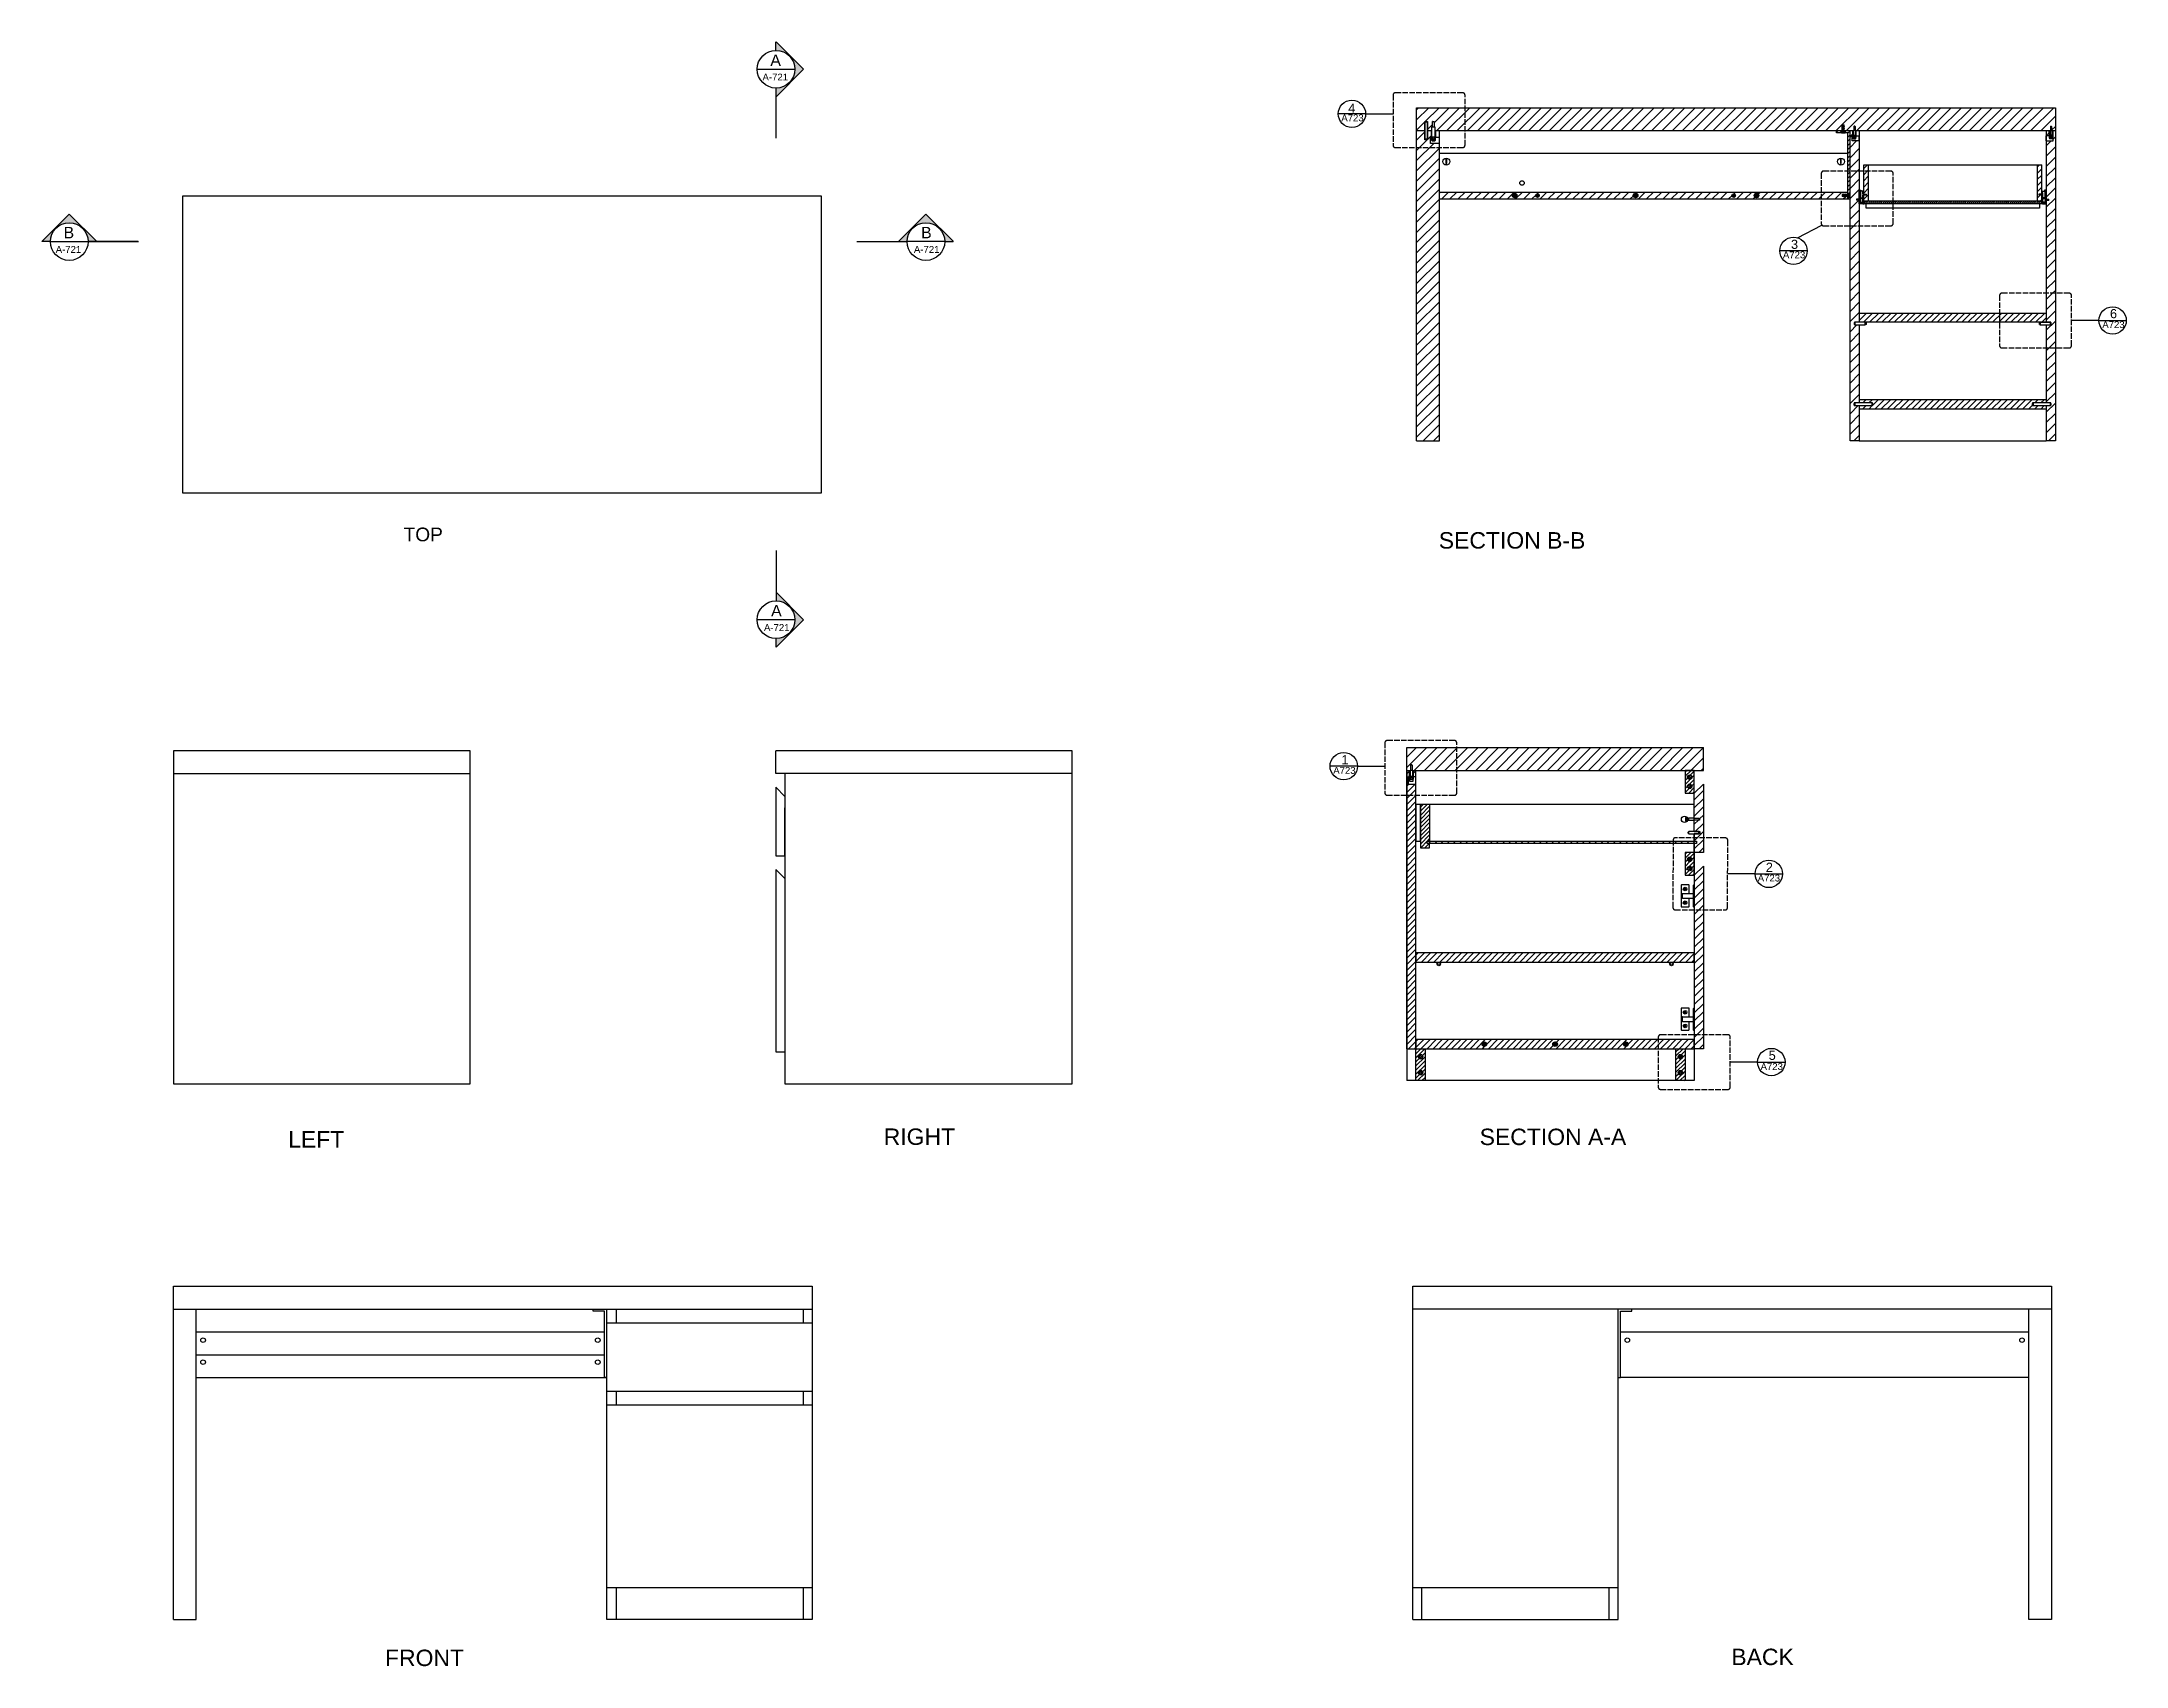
# Model space of a CAD drawing. Header units: millimetres. Extents: x 125 to 1869, y -776 to 1029.
# Drawn here: x 196.5 to 653.4, y 673.1 to 1029.1 of the extents above; entities that cross this region are included whole.
import ezdxf

# ---------------------------------------------------------------- set-up
doc = ezdxf.new("R2010")
doc.units = ezdxf.units.MM
doc.linetypes.add('ACAD_ISO02W100', pattern=[15, 12, -3])
for name, color, linetype in [('A-LINE', 200, 'Continuous'), ('A-SECT-LINE', 5, 'Continuous'), ('A-SECTION-2', 252, 'Continuous'), ('DETAILS', 2, 'Continuous'), ('G-ANNO-LOGO', 3, 'Continuous'), ('G-ANNO-SIMBOLS', 4, 'Continuous'), ('G-ANNO-TEXT', 3, 'Continuous'), ('LINE', 4, 'ACAD_ISO02W100')]:
    doc.layers.add(name, color=color, linetype=linetype)
doc.styles.add('ARIAL', font='arial.ttf')
pattern_1 = [(45, (-905.13434, 778.72348), (-0.112253202, 0.112253202), [])]
pattern_2 = [(45, (-905.13434, 778.7235), (-0.4490128, 0.4490128), [])]
pattern_3 = [(45, (-841.4725, 823.2901), (-0.6735192, 0.6735192), [])]
pattern_4 = [(45, (-736.4469, 823.2901), (-0.8980256, 0.8980256), [])]
pattern_5 = [(45, (-841.47247, 823.29015), (-0.4490128, 0.4490128), [])]

msp = doc.modelspace()

# ---------------------------------------------------------------- texts
at = {"layer": 'G-ANNO-LOGO', "style": 'ARIAL'}
for s, width, insert, char_height, attachment_point, rotation in [('A', 187.4593, (358.55, 1026.32), 2.5, 3, 360), ('A-721', 295.553, (360.1, 1022.13), 1.5, 3, 360), ('B', 187.4593, (203.64, 988.55), 2.5, 3, 360), ('B', 187.4593, (389.26, 988.55), 2.5, 1, 0), ('A-721', 295.553, (205.19, 984.36), 1.5, 3, 360), ('A-721', 295.553, (387.7, 984.36), 1.5, 1, 0), ('A', 187.4593, (356.39, 905.68), 2.5, 1, 0), ('A-721', 295.553, (354.84, 901.5), 1.5, 1, 0)]:
    msp.add_mtext_dynamic_manual_height_columns(s, width=width, gutter_width=12.5, heights=[0], dxfattribs=dict(at, insert=insert, char_height=char_height, attachment_point=attachment_point, rotation=rotation))
at = {"layer": 'G-ANNO-SIMBOLS', "char_height": 2, "attachment_point": 1, "style": 'ARIAL'}
for s, width, insert in [('4', 2.2213, (482.88, 1015.55)), ('3', 2.5846, (579.93, 985.73)), ('6', 6.5693, (649.84, 970.54)), ('2', 2.7408, (574.41, 849.21)), ('5', 2.2296, (575.04, 808))]:
    msp.add_mtext_dynamic_manual_height_columns(s, width=width, gutter_width=2.5, heights=[0], dxfattribs=dict(at, insert=insert))
at = {"layer": 'G-ANNO-SIMBOLS', "attachment_point": 1}
for s, width, insert, char_height in [('{\\fArial|b0|i0|c0|p34;A723}', 1.7051, (481.37, 1013.19), 1.5), ('{\\fArial|b0|i0|c0|p34;A723}', 1.7051, (578.16, 983.17), 1.5), ('{\\fArial|b0|i0|c0|p34;A723}', 1.7051, (648.16, 967.88), 1.5), ('{\\fArial|b0|i0|c0|p34;1}', 2.974, (481.39, 872.78), 2), ('{\\fArial|b0|i0|c0|p34;A723}', 1.7051, (479.61, 870.19), 1.5), ('{\\fArial|b0|i0|c0|p34;A723}', 1.7051, (572.64, 846.6), 1.5), ('{\\fArial|b0|i0|c0|p34;A723}', 1.7051, (573.26, 805.3), 1.5)]:
    msp.add_mtext_dynamic_manual_height_columns(s, width=width, gutter_width=12.5, heights=[0], dxfattribs=dict(at, insert=insert, char_height=char_height))
at = {"layer": 'G-ANNO-TEXT', "attachment_point": 1}
for s, width, heights, insert, char_height in [('{\\fArial|b0|i0|c0|p34;TOP}', 116.3347, [0], (275.84, 922.65), 3), ('{\\fArial|b0|i0|c0|p34;SECTION B-B}', 104.6185, [0], (502.73, 921.65), 3.6), ('{\\fArial|b0|i0|c0|p34;RIGHT}', 63.9729, [14.26], (381.07, 790.97), 3.6), ('{\\fArial|b0|i0|c0|p34;SECTION A-A}', 104.6185, [0], (511.69, 790.93), 3.6), ('{\\fArial|b0|i0|c0|p34;LEFT}', 105.2343, [0], (250.55, 790.4), 3.6), ('{\\fArial|b0|i0|c0|p34;FRONT}', 100.9566, [0], (271.77, 676.76), 3.6), ('{\\fArial|b0|i0|c0|p34;BACK}', 128.0334, [0], (566.85, 676.97), 3.6)]:
    msp.add_mtext_dynamic_manual_height_columns(s, width=width, gutter_width=12.5, heights=heights, dxfattribs=dict(at, insert=insert, char_height=char_height))

# ---------------------------------------------------------------- blocks, each defined once
blk = doc.blocks.new('SIMBOL')
at = {"layer": 'G-ANNO-SIMBOLS'}
blk.add_line((500.64, 236.19), (494.64, 236.19), dxfattribs=at)
blk.add_circle((497.64, 236.19), 3, dxfattribs=at)
blk = doc.blocks.new('vite')
at = {"layer": 'DETAILS'}
for p, q in [((1492.6, 55.1), (1492.6, 59.3)), ((1502.4, 59.3), (1492.6, 59.3)), ((1495, 55.1), (1495, 59.3)), ((1500, 55.1), (1500, 59.3)), ((1502.4, 55.1), (1502.4, 59.3)), ((1492.6, 55.1), (1495, 55.1)), ((1494.2, 35.4), (1494.2, 51.1)), ((1500.8, 51.1), (1494.2, 51.1)), ((1494.2, 35.4), (1500.8, 35.4)), ((1495, 55.1), (1500, 55.1)), ((1495.3, 51.1), (1495.3, 55.1)), ((1495.3, 21.6), (1495.3, 35.4)), ((1496.4, 20.5), (1495.3, 21.6)), ((1495.3, 21.6), (1499.7, 21.6)), ((1496.4, 20.5), (1498.6, 20.5)), ((1498.6, 20.5), (1499.7, 21.6)), ((1499.7, 51.1), (1499.7, 55.1)), ((1499.7, 21.6), (1499.7, 35.4)), ((1500, 55.1), (1502.4, 55.1)), ((1500.8, 35.4), (1500.8, 51.1))]:
    blk.add_line(p, q, dxfattribs=at)
blk.add_arc((1497.5, 51.1), 8.52, 73, 73.2204, dxfattribs=at)
blk = doc.blocks.new('Phillips Flathead Screw ½ in. -top')
for p, q in [((-0.0345, 0.03448), (-0.21201, 0.03448)), ((-0.21201, 0.03448), (-0.21201, -0.03449)), ((-0.0345, 0.212), (-0.0345, 0.03448)), ((0.0345, 0.212), (-0.0345, 0.212)), ((0.0345, 0.03448), (0.0345, 0.212)), ((0.212, 0.03448), (0.0345, 0.03448)), ((0.212, -0.03449), (0.212, 0.03448)), ((-0.21201, -0.03449), (-0.0345, -0.03449)), ((-0.0345, -0.03449), (-0.0345, -0.21201)), ((-0.0345, -0.21201), (0.0345, -0.21201)), ((0.0345, -0.21201), (0.0345, -0.03449)), ((0.0345, -0.03449), (0.212, -0.03449))]:
    blk.add_line(p, q)
blk.add_circle((0, 0), 0.4375)

# ---------------------------------------------------------------- hatches: boundary and pattern name
at = {"layer": 'A-SECTION-2'}
h = msp.add_hatch(dxfattribs=at)
h.set_pattern_fill('ANSI31', color=256, scale=0.2)
h.set_pattern_definition(pattern_2)
h.paths.add_polyline_path([(590.97, 1009.67), (589.87, 1009.67), (589.87, 1009.17), (590.97, 1009.17)])
at = {"layer": 'DETAILS', "ltscale": 0.2}
h = msp.add_hatch(dxfattribs=at)
h.set_pattern_fill('ANSI31', color=256, scale=0.5)
h.paths.add_polyline_path([(637.87, 1014.67), (508.48, 1014.67), (508.48, 1009.67), (591.07, 1009.67), (591.07, 1009.74), (591.15, 1009.77), (591.15, 1009.9), (591.07, 1009.87), (591.07, 1009.91), (591.15, 1009.93), (591.15, 1010.07), (591.07, 1010.04), (591.07, 1010.08), (591.15, 1010.11), (591.15, 1010.24), (591.07, 1010.21), (591.07, 1010.25), (591.15, 1010.28), (591.15, 1010.41), (591.07, 1010.38), (591.07, 1010.42), (591.15, 1010.45), (591.15, 1010.58), (591.07, 1010.55), (591.07, 1010.59), (591.15, 1010.61), (591.15, 1010.87, -0.207291), (591.59, 1010.87), (591.59, 1010.74), (591.67, 1010.76), (591.67, 1010.73), (591.59, 1010.7), (591.59, 1010.57), (591.67, 1010.6), (591.67, 1010.56), (591.59, 1010.53), (591.59, 1010.4), (591.67, 1010.43), (591.67, 1010.39), (591.59, 1010.36), (591.59, 1010.23), (591.67, 1010.26), (591.67, 1010.22), (591.59, 1010.19), (591.59, 1010.06), (591.67, 1010.09), (591.67, 1010.05), (591.59, 1010.02), (591.59, 1009.89), (591.67, 1009.92), (591.67, 1009.88), (591.59, 1009.85), (591.59, 1009.72), (591.67, 1009.75), (591.67, 1009.67), (593.69, 1009.67), (593.69, 1010.55), (593.75, 1010.62), (593.9, 1010.62), (593.97, 1010.55), (593.97, 1009.67), (594.04, 1009.67), (636.77, 1009.67), (636.77, 1010.55), (636.84, 1010.62), (636.98, 1010.62), (637.05, 1010.55), (637.05, 1009.67), (637.12, 1009.67), (637.87, 1009.67)])
h.paths.add_polyline_path([(508.48, 1014.67), (497.87, 1014.67), (497.87, 1009.67), (499.68, 1009.67), (499.68, 1011.46), (499.68, 1011.61), (500.28, 1011.61), (500.28, 1009.67), (501.2, 1009.67), (501.2, 1010.51), (501.35, 1010.51), (501.35, 1011.66), (501.75, 1011.66), (501.75, 1010.51), (501.9, 1010.51), (501.9, 1009.67), (508.48, 1009.67)])
at = {"layer": 'DETAILS'}
h = msp.add_hatch(dxfattribs=at)
h.set_pattern_fill('ANSI31', color=256, scale=0.5)
h.set_pattern_definition([(45, (-905.1343, 778.7235), (-1.122532, 1.122532), [])])
h.paths.add_polyline_path([(502.07, 1008.22), (502.87, 1008.22), (502.87, 1009.67), (502.07, 1009.67)])
edge = h.paths.add_edge_path()
edge.add_line((501.16, 1007.67), (501.16, 1007.55))
edge.add_arc((501.3, 1007.55), 0.143, 180, 270)
edge.add_line((501.3, 1007.41), (501.84, 1007.41))
edge.add_arc((501.84, 1007.55), 0.143, 270, 360)
edge.add_line((501.99, 1007.55), (501.99, 1007.67))
edge.add_line((501.99, 1007.67), (501.16, 1007.67))
h.paths.add_polyline_path([(500.28, 1009.67), (500.28, 1007.61), (499.78, 1007.61), (499.68, 1007.74), (499.68, 1009.67), (497.87, 1009.67), (497.87, 941.67), (502.87, 941.67), (502.87, 1006.81), (500.95, 1006.81), (500.95, 1008.22), (501.07, 1008.22), (501.07, 1009.67)])
h = msp.add_hatch(dxfattribs=at)
h.set_pattern_fill('ANSI31', color=256, scale=0.2)
h.set_pattern_definition(pattern_2)
h.paths.add_polyline_path([(592.87, 1009.67), (591.77, 1009.67), (591.77, 1009.17), (592.37, 1009.17), (592.37, 995.87), (592.87, 995.87)])
h.paths.add_polyline_path([(592.37, 994.67), (592.87, 994.67), (592.87, 995.07), (592.37, 995.07)])
at = {"layer": 'DETAILS', "ltscale": 0.2}
h = msp.add_hatch(dxfattribs=at)
h.set_pattern_fill('ANSI31', color=256, scale=0.5)
h.paths.add_polyline_path([(594.87, 1009.67), (594.23, 1009.67), (594.23, 1008.51), (594.87, 1008.51)], flags=17)
h.paths.add_polyline_path([(593.43, 1009.67), (592.87, 1009.67), (592.87, 1000.76), (594.87, 1000.76), (594.87, 1007.38), (593.33, 1007.38), (593.33, 1008.51), (593.43, 1008.51)])
h.paths.add_polyline_path([(594.87, 1000.76), (592.87, 1000.76), (592.87, 988.78), (594.87, 988.78), (594.87, 994.36), (594.86, 994.36), (594.87, 994.38), (594.87, 994.4), (594.81, 994.4), (594.8, 994.36), (594.78, 994.36), (594.79, 994.4), (594.73, 994.4), (594.72, 994.36), (594.7, 994.36), (594.71, 994.4), (594.65, 994.4), (594.64, 994.36), (594.62, 994.36), (594.63, 994.4), (594.57, 994.4), (594.55, 994.36), (594.54, 994.36), (594.55, 994.4), (594.48, 994.4), (594.47, 994.36), (594.45, 994.36), (594.46, 994.4), (594.4, 994.4), (594.39, 994.36), (594.37, 994.36), (594.38, 994.4), (594.32, 994.4, -0.207291), (594.32, 994.61), (594.44, 994.61), (594.46, 994.64), (594.47, 994.64), (594.46, 994.61), (594.53, 994.61), (594.54, 994.64), (594.56, 994.64), (594.54, 994.61), (594.61, 994.61), (594.62, 994.64), (594.64, 994.64), (594.63, 994.61), (594.69, 994.61), (594.7, 994.64), (594.72, 994.64), (594.71, 994.61), (594.77, 994.61), (594.78, 994.64), (594.8, 994.64), (594.79, 994.61), (594.85, 994.61), (594.86, 994.64), (594.87, 994.64)])
h.paths.add_polyline_path([(594.87, 988.78), (592.87, 988.78), (592.87, 941.67), (594.87, 941.67), (594.87, 949.17), (594.87, 949.37), (593.78, 949.37), (593.78, 949.97), (594.87, 949.97), (594.87, 950.67), (594.87, 967.06), (593.87, 967.06), (593.87, 967.66), (594.87, 967.66), (594.87, 969.66)])
h = msp.add_hatch(dxfattribs=at)
h.set_pattern_fill('ANSI31', color=256, scale=0.5)
h.paths.add_polyline_path([(636.51, 1009.67), (635.87, 1009.67), (635.87, 1008.51), (636.51, 1008.51)], flags=17)
h.paths.add_polyline_path([(637.87, 1009.67), (637.31, 1009.67), (637.31, 1008.51), (637.41, 1008.51), (637.41, 1007.38), (635.87, 1007.38), (635.87, 994.67), (635.88, 994.64), (635.96, 994.64), (636.04, 994.64), (636.12, 994.64), (636.2, 994.64), (636.28, 994.64), (636.42, 994.61, -0.309772), (636.36, 994.31), (636.35, 994.36), (636.27, 994.36), (636.19, 994.36), (636.1, 994.36), (635.87, 994.36), (635.87, 993.78), (635.87, 974.01), (637.87, 974.01)])
h = msp.add_hatch(dxfattribs=at)
h.set_pattern_fill('ANSI31', color=256, scale=0.3)
h.paths.add_polyline_path([(634.87, 1002.17), (633.87, 1002.17), (633.87, 994.17), (634.87, 994.17), (634.87, 995.54), (634.82, 995.54), (634.81, 995.5), (634.79, 995.5), (634.74, 995.54), (634.73, 995.5), (634.71, 995.5), (634.66, 995.54), (634.65, 995.5), (634.63, 995.5), (634.58, 995.54), (634.57, 995.5), (634.55, 995.5), (634.49, 995.54), (634.48, 995.5), (634.46, 995.5), (634.41, 995.54), (634.4, 995.5), (634.38, 995.5), (634.33, 995.54), (634.32, 995.5), (634.3, 995.5), (634.25, 995.54, -0.207291), (634.25, 995.75), (634.37, 995.75), (634.38, 995.79), (634.4, 995.79), (634.39, 995.75), (634.46, 995.75), (634.47, 995.79), (634.48, 995.79), (634.47, 995.75), (634.54, 995.75), (634.55, 995.79), (634.57, 995.79), (634.56, 995.75), (634.62, 995.75), (634.63, 995.79), (634.65, 995.79), (634.64, 995.75), (634.7, 995.75), (634.71, 995.79), (634.73, 995.79), (634.72, 995.75), (634.78, 995.75), (634.79, 995.79), (634.81, 995.79), (634.8, 995.75), (634.86, 995.75), (634.87, 995.77)])
h.paths.add_polyline_path([(596.87, 1000.76), (595.87, 1000.76), (595.87, 995.77), (595.88, 995.75), (595.94, 995.75), (595.93, 995.79), (595.95, 995.79), (595.96, 995.75), (596.02, 995.75), (596.01, 995.79), (596.03, 995.79), (596.04, 995.75), (596.1, 995.75), (596.09, 995.79), (596.11, 995.79), (596.12, 995.75), (596.18, 995.75), (596.17, 995.79), (596.19, 995.79), (596.2, 995.75), (596.26, 995.75), (596.25, 995.79), (596.27, 995.79), (596.28, 995.75), (596.35, 995.75), (596.34, 995.79), (596.35, 995.79), (596.36, 995.75), (596.49, 995.75, -0.207291), (596.49, 995.54), (596.43, 995.54), (596.44, 995.5), (596.42, 995.5), (596.41, 995.54), (596.34, 995.54), (596.36, 995.5), (596.34, 995.5), (596.33, 995.54), (596.26, 995.54), (596.27, 995.5), (596.26, 995.5), (596.24, 995.54), (596.18, 995.54), (596.19, 995.5), (596.17, 995.5), (596.16, 995.54), (596.1, 995.54), (596.11, 995.5), (596.09, 995.5), (596.08, 995.54), (596.02, 995.54), (596.03, 995.5), (596.01, 995.5), (596, 995.54), (595.94, 995.54), (595.95, 995.5), (595.93, 995.5), (595.92, 995.54), (595.87, 995.54), (595.87, 995.4), (595.87, 994.17), (596.87, 994.17)])
h.paths.add_polyline_path([(596.87, 1002.17), (595.87, 1002.17), (595.87, 1000.76), (596.87, 1000.76)])
at = {"layer": 'DETAILS'}
h = msp.add_hatch(dxfattribs=at)
h.set_pattern_fill('ANSI31', color=256, scale=0.4)
h.set_pattern_definition([(45, (-905.1343, 778.7235), (-0.8980256, 0.8980256), [])])
h.paths.add_polyline_path([(591.12, 995.81), (592.37, 995.81), (592.37, 996.17), (502.87, 996.17), (502.87, 994.67), (592.37, 994.67), (592.37, 995.21), (591.12, 995.21)])
edge = h.paths.add_edge_path(flags=16)
edge.add_arc((545.87, 995.42), 0.5, 0, 360)
edge = h.paths.add_edge_path(flags=16)
edge.add_arc((567.37, 995.42), 0.4, 0, 360)
edge = h.paths.add_edge_path(flags=16)
edge.add_arc((572.37, 995.42), 0.5, 0, 360)
edge = h.paths.add_edge_path(flags=16)
edge.add_arc((524.37, 995.42), 0.4, 0, 360)
edge = h.paths.add_edge_path(flags=16)
edge.add_arc((519.37, 995.42), 0.5, 0, 360)
at = {"layer": 'DETAILS', "ltscale": 0.2}
h = msp.add_hatch(dxfattribs=at)
h.set_pattern_fill('ANSI31', color=256, scale=0.05)
h.paths.add_polyline_path([(595.13, 996.43), (595.25, 996.43), (595.25, 996.63), (594.87, 996.63), (594.87, 994.64), (594.88, 994.64), (594.87, 994.61), (594.93, 994.61), (594.94, 994.64), (594.96, 994.64), (594.95, 994.61), (595.02, 994.61), (595.03, 994.64), (595.05, 994.64), (595.04, 994.61), (595.05, 994.61), (595.14, 994.69)])
h.paths.add_polyline_path([(595.66, 993.98), (595.14, 993.98), (595.14, 994.31), (595.05, 994.4), (594.97, 994.4), (594.96, 994.36), (594.94, 994.36), (594.96, 994.4), (594.89, 994.4), (594.88, 994.36), (594.87, 994.36), (594.87, 993.78), (594.87, 993.61), (595.66, 993.61)])
h = msp.add_hatch(dxfattribs=at)
h.set_pattern_fill('ANSI31', color=256, scale=0.05)
h.set_pattern_definition([(45, (42.14087, 0), (-0.112253202, 0.112253202), [])])
h.paths.add_polyline_path([(635.61, 996.43), (635.49, 996.43), (635.49, 996.63), (635.87, 996.63), (635.87, 994.64), (635.86, 994.64), (635.87, 994.61), (635.81, 994.61), (635.79, 994.64), (635.78, 994.64), (635.79, 994.61), (635.72, 994.61), (635.71, 994.64), (635.69, 994.64), (635.7, 994.61), (635.69, 994.61), (635.6, 994.69)])
h.paths.add_polyline_path([(635.08, 993.98), (635.6, 993.98), (635.6, 994.31), (635.69, 994.4), (635.76, 994.4), (635.78, 994.36), (635.79, 994.36), (635.78, 994.4), (635.85, 994.4), (635.86, 994.36), (635.87, 994.36), (635.87, 993.78), (635.87, 993.61), (635.08, 993.61)])
at = {"layer": 'DETAILS'}
h = msp.add_hatch(dxfattribs=at)
h.set_pattern_fill('ANSI31', color=256, scale=0.05)
h.set_pattern_definition(pattern_1)
h.paths.add_polyline_path([(518.87, 995.42, 1), (519.87, 995.42, 1)])
h.paths.add_polyline_path([(523.97, 995.42, 1), (524.77, 995.42, 1)])
h = msp.add_hatch(dxfattribs=at)
h.set_pattern_fill('ANSI31', color=256, scale=0.05)
h.set_pattern_definition(pattern_1)
h.paths.add_polyline_path([(545.37, 995.42, 1), (546.37, 995.42, 1)])
h.paths.add_polyline_path([(566.97, 995.42, 1), (567.77, 995.42, 1)])
h.paths.add_polyline_path([(571.87, 995.42, 1), (572.87, 995.42, 1)])
at = {"layer": 'DETAILS', "ltscale": 0.2}
h = msp.add_hatch(dxfattribs=at)
h.set_pattern_fill('ANSI31', color=256, scale=0.05)
h.paths.add_polyline_path([(595.87, 995.4), (595.87, 995.5), (595.85, 995.5), (595.83, 995.54), (595.76, 995.54), (595.67, 995.45), (595.67, 993.61), (595.97, 993.61), (595.97, 993.67), (595.87, 993.67), (595.87, 994.17)])
h.paths.add_polyline_path([(595.87, 996.02), (595.67, 996.02), (595.67, 995.84), (595.76, 995.75), (595.77, 995.75), (595.76, 995.79), (595.78, 995.79), (595.79, 995.75), (595.86, 995.75), (595.85, 995.79), (595.86, 995.79), (595.87, 995.77)])
h.paths.add_polyline_path([(635.07, 996.02), (634.87, 996.02), (634.87, 995.77), (634.87, 995.79), (634.89, 995.79), (634.88, 995.75), (634.95, 995.75), (634.96, 995.79), (634.98, 995.79), (634.97, 995.75), (634.98, 995.75), (635.07, 995.84)])
h.paths.add_polyline_path([(635.07, 995.45), (634.98, 995.54), (634.9, 995.54), (634.89, 995.5), (634.87, 995.5), (634.87, 994.17), (634.87, 993.67), (634.77, 993.67), (634.77, 993.61), (635.07, 993.61)])
at = {"layer": 'DETAILS'}
h = msp.add_hatch(dxfattribs=at)
h.set_pattern_fill('ANSI31', color=256, scale=0.1)
h.set_pattern_definition([(45, (-731.22727, 778.72348), (-0.2245064, 0.2245064), [])])
h.paths.add_polyline_path([(634.87, 994.17), (633.87, 994.17), (595.87, 994.17), (595.87, 993.67), (634.87, 993.67)])
at = {"layer": 'DETAILS', "ltscale": 0.2}
h = msp.add_hatch(dxfattribs=at)
h.set_pattern_fill('ANSI31', color=256, scale=0.5)
h.paths.add_polyline_path([(637.87, 974.01), (635.87, 974.01), (635.87, 967.66), (636.87, 967.66), (636.87, 967.06), (635.87, 967.06), (635.87, 962.03), (637.87, 962.03)])
h.paths.add_polyline_path([(637.87, 962.03), (635.87, 962.03), (635.87, 949.97), (636.87, 949.97), (636.87, 949.37), (635.87, 949.37), (635.87, 948.67), (635.87, 941.67), (637.87, 941.67)])
at = {"layer": 'DETAILS'}
h = msp.add_hatch(dxfattribs=at)
h.set_pattern_fill('ANSI31', color=256, scale=0.3)
h.set_pattern_definition([(45, (-905.1343, 778.7235), (-0.6735192, 0.6735192), [])])
h.paths.add_polyline_path([(635.87, 948.67), (635.87, 949.37), (632.87, 949.37), (632.87, 949.97), (635.87, 949.97), (635.87, 950.67), (594.87, 950.67), (594.87, 949.97), (597.78, 949.97), (597.78, 949.37), (594.87, 949.37), (594.87, 948.67)])
h.paths.add_polyline_path([(594.87, 969.66), (594.87, 967.66), (635.87, 967.66), (635.87, 969.66)])
h = msp.add_hatch(dxfattribs=at)
h.set_pattern_fill('ANSI31', color=256, scale=0.5)
h.set_pattern_definition([(45, (-736.4469, 823.2901), (-1.122532, 1.122532), [])])
h.paths.add_polyline_path([(560.72, 869.45), (560.72, 874.45), (495.72, 874.45), (495.72, 869.45)])
h = msp.add_hatch(dxfattribs=at)
h.set_pattern_fill('ANSI31', color=256, scale=0.3)
h.set_pattern_definition(pattern_3)
h.paths.add_polyline_path([(497.22, 868.11), (497.72, 868.11), (497.72, 869.45), (497.22, 869.45)], flags=17)
h.paths.add_polyline_path([(496.09, 868.11), (496.22, 868.11), (496.22, 869.45), (495.72, 869.45), (495.72, 808.45), (497.72, 808.45), (497.72, 866.38), (496.09, 866.38)])
h = msp.add_hatch(dxfattribs=at)
h.set_pattern_fill('ANSI31', color=256, scale=0.2)
h.set_pattern_definition(pattern_5)
h.paths.add_polyline_path([(556.72, 864.45), (558.72, 864.45), (558.72, 869.45), (556.72, 869.45)])
h.paths.add_polyline_path([(556.72, 846.45), (558.72, 846.45), (558.72, 851.45), (556.72, 851.45)])
h.paths.add_polyline_path([(558.22, 849.95, -1), (557.22, 849.95, -1)], flags=16)
h.paths.add_polyline_path([(558.22, 847.95, -1), (557.22, 847.95, -1)], flags=16)
h = msp.add_hatch(dxfattribs=at)
h.set_pattern_fill('ANSI31', color=256, scale=0.08)
h.paths.add_polyline_path([(557.22, 849.95, 1), (558.22, 849.95, 1)])
h.paths.add_polyline_path([(558.22, 847.95, 1), (557.22, 847.95, 1)])
h.paths.add_polyline_path([(557.22, 867.95, 1), (558.22, 867.95, 1)])
h.paths.add_polyline_path([(557.22, 865.95, 1), (558.22, 865.95, 1)])
h = msp.add_hatch(dxfattribs=at)
h.set_pattern_fill('ANSI31', color=256, scale=0.4)
h.set_pattern_definition(pattern_4)
h.paths.add_polyline_path([(560.72, 866.45), (558.72, 864.45), (558.72, 858.88), (559.83, 858.88), (559.92, 858.79), (559.92, 858.61), (559.83, 858.53), (558.72, 858.53), (558.72, 856.04), (559.78, 856.04), (559.92, 856.04), (559.92, 855.56), (559.78, 855.56), (558.72, 855.56), (558.72, 853.95), (559.22, 853.95), (559.22, 853.45), (558.72, 853.45), (558.72, 851.45), (560.72, 851.45)])
h = msp.add_hatch(dxfattribs=at)
h.set_pattern_fill('ANSI31', color=256, scale=0.2)
h.set_pattern_definition([(45, (-736.44687, 823.29015), (-0.4490128, 0.4490128), [])])
h.paths.add_polyline_path([(500.72, 861.95), (498.72, 861.95), (498.72, 853.95), (498.72, 852.45), (500.72, 852.45), (500.72, 853.45), (500.22, 853.45), (500.22, 853.95), (500.72, 853.95)])
h = msp.add_hatch(dxfattribs=at)
h.set_pattern_fill('ANSI31', color=256, scale=0.3)
h.paths.add_polyline_path([(559.22, 853.95), (500.22, 853.95), (500.22, 853.45), (500.72, 853.45), (559.22, 853.45)])
h = msp.add_hatch(dxfattribs=at)
h.set_pattern_fill('ANSI31', color=256, scale=0.4)
h.set_pattern_definition(pattern_4)
h.paths.add_polyline_path([(560.72, 848.45), (558.72, 846.45), (558.72, 808.45), (560.72, 808.45)])
h = msp.add_hatch(dxfattribs=at)
h.set_pattern_fill('ANSI31', color=256, scale=0.3)
h.set_pattern_definition(pattern_3)
h.paths.add_polyline_path([(497.72, 829.44), (497.72, 827.44), (558.72, 827.44), (558.72, 829.44)])
h = msp.add_hatch(dxfattribs=at)
h.set_pattern_fill('ANSI31', color=256, scale=0.3)
h.set_pattern_definition(pattern_3)
h.paths.add_polyline_path([(558.72, 808.45), (558.72, 810.45), (497.72, 810.45), (497.72, 808.45)])
h.paths.add_polyline_path([(513.22, 809.45, -1), (512.22, 809.45, -1)], flags=16)
h = msp.add_hatch(dxfattribs=at)
h.set_pattern_fill('ANSI31', color=256, scale=0.08)
h.paths.add_polyline_path([(556.22, 806.7, 1), (555.22, 806.7, 1)])
h.paths.add_polyline_path([(556.22, 803.2, 1), (555.22, 803.2, 1)])
h.paths.add_polyline_path([(543.22, 809.45, 1), (544.22, 809.45, 1)])
h.paths.add_polyline_path([(512.22, 809.45, 1), (513.22, 809.45, 1)])
h.paths.add_polyline_path([(527.72, 809.45, 1), (528.72, 809.45, 1)])
h = msp.add_hatch(dxfattribs=at)
h.set_pattern_fill('ANSI31', color=256, scale=0.2)
h.set_pattern_definition(pattern_5)
h.paths.add_polyline_path([(497.72, 801.45), (499.72, 801.45), (499.72, 808.45), (497.72, 808.45)])
h.paths.add_polyline_path([(498.22, 806.7, -1), (499.22, 806.7, -1)], flags=16)
h.paths.add_polyline_path([(556.72, 808.45), (554.72, 808.45), (554.72, 801.45), (556.72, 801.45)])
h.paths.add_polyline_path([(556.22, 803.2, -1), (555.22, 803.2, -1)], flags=16)
h = msp.add_hatch(dxfattribs=at)
h.set_pattern_fill('ANSI31', color=256, scale=0.08)
h.paths.add_polyline_path([(498.22, 806.7, 1), (499.22, 806.7, 1)])
h.paths.add_polyline_path([(499.22, 803.2, 1), (498.22, 803.2, 1)])
at = {"layer": 'G-ANNO-LOGO'}
h = msp.add_hatch(color=256, dxfattribs=at)
h.dxf.hatch_style = 1
h.paths.add_polyline_path([(357.47, 1027.23), (357.47, 1029.13), (363.5, 1023.1), (357.47, 1017.06), (357.47, 1018.97, 1)])
h = msp.add_hatch(color=256, dxfattribs=at)
h.dxf.hatch_style = 1
h.paths.add_polyline_path([(198.43, 985.33), (196.52, 985.33), (202.56, 991.37), (208.59, 985.33), (206.69, 985.33, 1)])
h = msp.add_hatch(color=256, dxfattribs=at)
h.dxf.hatch_style = 1
h.paths.add_polyline_path([(394.46, 985.33), (396.37, 985.33), (390.33, 991.37), (384.3, 985.33), (386.21, 985.33, -1)])
h = msp.add_hatch(color=256, dxfattribs=at)
h.dxf.hatch_style = 1
h.paths.add_polyline_path([(357.47, 898.34), (357.47, 896.43), (363.5, 902.47), (357.47, 908.5), (357.47, 906.59, -1)])

# ---------------------------------------------------------------- linework, layer by layer
for p, q in [((422.4, 873.75), (357.4, 873.75)), ((357.4, 868.75), (357.4, 873.75)), ((422.4, 800.75), (422.4, 873.75)), ((225.4, 868.75), (290.4, 868.75)), ((422.4, 868.75), (357.4, 868.75)), ((359.4, 868.75), (359.4, 800.75)), ((357.4, 865.75), (357.4, 850.75)), ((359.4, 863.75), (357.4, 865.75)), ((359.4, 853.25), (359.4, 861.25)), ((357.4, 850.75), (359.4, 850.75)), ((359.4, 850.75), (359.4, 853.25)), ((359.4, 853.25), (359.4, 852.75)), ((357.4, 847.75), (357.4, 807.75)), ((357.4, 847.75), (359.4, 845.75)), ((357.4, 807.75), (359.4, 807.75)), ((359.4, 800.75), (422.4, 800.75)), ((225.4, 683.4), (225.4, 756.4)), ((225.4, 756.4), (365.4, 756.4)), ((365.4, 756.4), (365.4, 683.4)), ((497.05, 683.4), (497.05, 756.4)), ((497.05, 756.4), (637.05, 756.4)), ((637.05, 756.4), (637.05, 683.4)), ((225.4, 751.4), (365.4, 751.4)), ((230.4, 683.4), (230.4, 751.4)), ((317.4, 750.9), (317.4, 751.4)), ((319.9, 750.9), (317.4, 750.9)), ((319.9, 736.4), (319.9, 750.9)), ((320.4, 683.4), (320.4, 751.4)), ((322.4, 751.4), (322.4, 748.4)), ((363.4, 751.4), (363.4, 748.4)), ((637.05, 751.4), (497.05, 751.4)), ((542.05, 683.4), (542.05, 751.4)), ((542.55, 736.4), (542.55, 750.9)), ((542.55, 750.9), (545.05, 750.9)), ((545.05, 750.9), (545.05, 751.4)), ((632.05, 683.4), (632.05, 751.4)), ((230.4, 746.4), (319.9, 746.4)), ((320.4, 748.4), (365.4, 748.4)), ((542.55, 746.4), (632.05, 746.4)), ((230.4, 736.4), (230.4, 741.4)), ((230.4, 741.4), (319.9, 741.4)), ((230.4, 736.4), (320.4, 736.4)), ((320.4, 736.4), (319.9, 736.4)), ((542.05, 736.4), (542.55, 736.4)), ((632.05, 736.4), (542.55, 736.4)), ((320.4, 733.4), (365.4, 733.4)), ((322.4, 733.4), (322.4, 730.4)), ((363.4, 733.4), (363.4, 730.4)), ((320.4, 730.4), (365.4, 730.4)), ((320.4, 690.4), (365.4, 690.4)), ((322.4, 690.4), (322.4, 683.4)), ((363.4, 690.4), (363.4, 683.4)), ((497.05, 690.4), (542.05, 690.4)), ((499.05, 683.4), (499.05, 690.4)), ((540.05, 683.4), (540.05, 690.4)), ((225.4, 683.4), (230.4, 683.4)), ((365.4, 683.4), (320.4, 683.4)), ((497.05, 683.4), (542.05, 683.4)), ((637.05, 683.4), (632.05, 683.4))]:
    msp.add_line(p, q)
for points in [[(227.41, 930.29), (367.41, 930.29), (367.41, 995.29), (227.41, 995.29), (227.41, 930.29)], [(225.4, 800.75), (290.4, 800.75), (290.4, 873.75), (225.4, 873.75), (225.4, 800.75)]]:
    msp.add_lwpolyline(points)
for centre in [(231.9, 744.58), (318.4, 744.58), (544.05, 744.58), (630.55, 744.58), (231.9, 739.76), (318.4, 739.76)]:
    msp.add_circle(centre, 0.5)
at = {"layer": 'A-LINE'}
for p, q in [((502.87, 1004.67), (592.37, 1004.67)), ((558.72, 861.95), (497.72, 861.95)), ((497.72, 853.95), (498.72, 853.95)), ((558.72, 801.45), (495.72, 801.45))]:
    msp.add_line(p, q, dxfattribs=at)
at = {"layer": 'A-LINE', "ltscale": 0.2}
for p, q in [((594.87, 941.67), (635.87, 941.67)), ((495.72, 808.45), (495.72, 801.45)), ((558.72, 808.45), (558.72, 801.45))]:
    msp.add_line(p, q, dxfattribs=at)
at = {"layer": 'A-LINE'}
for points in [[(595.87, 1002.17), (634.87, 1002.17)], [(634.37, 993.67), (634.37, 992.67), (596.37, 992.67), (596.37, 993.67)]]:
    msp.add_lwpolyline(points, dxfattribs=at)
at = {"layer": 'A-SECT-LINE'}
for p, q in [((497.87, 941.67), (497.87, 1014.67)), ((497.87, 1014.67), (637.87, 1014.67)), ((637.87, 1014.67), (637.87, 941.67)), ((497.87, 1009.67), (499.68, 1009.67)), ((500.28, 1009.67), (501.2, 1009.67)), ((501.07, 1009.67), (501.07, 1008.22)), ((501.9, 1009.67), (591.15, 1009.67)), ((502.07, 1008.22), (502.07, 1009.67)), ((502.87, 941.67), (502.87, 1009.67)), ((589.87, 1009.17), (589.87, 1009.67)), ((592.37, 1009.17), (589.87, 1009.17)), ((590.97, 1009.67), (590.97, 1009.17)), ((591.59, 1009.67), (593.62, 1009.67)), ((591.77, 1009.17), (591.77, 1009.67)), ((592.37, 995.68), (592.37, 1009.17)), ((592.87, 941.67), (592.87, 1009.67)), ((593.43, 1009.67), (593.43, 1008.51)), ((594.04, 1009.67), (636.7, 1009.67)), ((594.23, 1008.51), (594.23, 1009.67)), ((594.87, 1009.67), (594.87, 994.64)), ((635.87, 1009.67), (635.87, 994.64)), ((636.51, 1008.51), (636.51, 1009.67)), ((637.31, 1009.67), (637.31, 1008.51)), ((595.87, 995.77), (595.87, 1002.17)), ((596.87, 1002.17), (596.87, 994.17)), ((633.87, 1002.17), (633.87, 994.17)), ((502.87, 996.17), (592.37, 996.17)), ((502.87, 994.67), (592.87, 994.67)), ((592.87, 995.87), (592.37, 995.87)), ((592.37, 994.67), (592.37, 995.24)), ((592.37, 995.07), (592.87, 995.07)), ((594.87, 994.36), (594.87, 967.66)), ((595.87, 995.4), (595.87, 995.54)), ((595.87, 994.17), (595.87, 995.4)), ((634.87, 994.17), (595.87, 994.17)), ((595.87, 994.17), (595.87, 993.67)), ((596.87, 994.17), (595.87, 994.17)), ((595.87, 993.67), (634.87, 993.67)), ((633.87, 994.17), (634.87, 994.17)), ((634.87, 993.67), (634.87, 994.17)), ((635.87, 994.36), (635.87, 967.66)), ((594.87, 969.66), (635.87, 969.66)), ((594.87, 967.66), (593.87, 967.66)), ((593.87, 967.66), (593.87, 967.06)), ((593.87, 967.06), (594.87, 967.06)), ((635.87, 967.66), (594.87, 967.66)), ((594.87, 967.06), (594.87, 949.97)), ((636.87, 967.66), (635.87, 967.66)), ((635.87, 967.06), (636.87, 967.06)), ((635.87, 967.06), (635.87, 949.97)), ((636.87, 967.06), (636.87, 967.66)), ((594.87, 950.67), (594.87, 949.97)), ((635.87, 950.67), (594.87, 950.67)), ((597.78, 949.97), (593.78, 949.97)), ((593.78, 949.97), (593.78, 949.37)), ((593.78, 949.37), (597.78, 949.37)), ((594.87, 949.37), (594.87, 948.67)), ((594.87, 949.17), (594.87, 941.67)), ((594.87, 948.67), (635.87, 948.67)), ((597.78, 949.37), (597.78, 949.97)), ((636.87, 949.97), (632.87, 949.97)), ((632.87, 949.97), (632.87, 949.37)), ((632.87, 949.37), (636.87, 949.37)), ((635.87, 949.37), (635.87, 941.67)), ((636.87, 949.37), (636.87, 949.97)), ((497.87, 941.67), (502.87, 941.67)), ((594.87, 941.67), (592.87, 941.67)), ((637.87, 941.67), (635.87, 941.67)), ((495.72, 808.45), (495.72, 874.45)), ((495.72, 874.45), (560.72, 874.45)), ((560.72, 869.45), (560.72, 874.45)), ((496.22, 869.45), (496.22, 868.11)), ((497.22, 868.11), (497.22, 869.45)), ((497.72, 869.45), (560.72, 869.45)), ((558.72, 864.45), (560.72, 866.45)), ((560.72, 866.45), (560.72, 851.45)), ((497.72, 861.95), (497.72, 853.95)), ((498.72, 853.95), (498.72, 861.95)), ((500.72, 861.95), (500.72, 853.95)), ((558.72, 856.04), (558.72, 861.95)), ((558.72, 853.95), (558.72, 855.5)), ((558.72, 855.5), (558.72, 853.95)), ((500.22, 853.95), (559.22, 853.95)), ((500.22, 853.45), (500.22, 853.95)), ((559.22, 853.45), (500.22, 853.45)), ((558.72, 853.95), (559.22, 853.95)), ((558.72, 853.45), (558.72, 808.45)), ((558.72, 851.45), (558.72, 853.45)), ((560.72, 851.45), (558.72, 851.45)), ((559.22, 853.95), (559.22, 853.45)), ((559.22, 853.95), (559.22, 853.45)), ((560.72, 848.45), (558.72, 846.45)), ((560.72, 848.45), (560.72, 808.45)), ((560.72, 808.45), (558.72, 808.45))]:
    msp.add_line(p, q, dxfattribs=at)
at = {"layer": 'A-SECT-LINE', "ltscale": 0.2}
for p, q in [((499.68, 1011.46), (499.68, 1011.61)), ((499.68, 1011.61), (500.28, 1011.61)), ((499.68, 1007.61), (499.68, 1011.46)), ((500.28, 1011.61), (500.28, 1007.61)), ((500.28, 1007.61), (499.68, 1007.61)), ((637.12, 1009.67), (637.87, 1009.67)), ((634.87, 995.75), (634.87, 1002.17)), ((634.87, 994.17), (634.87, 995.54)), ((495.72, 869.45), (496.46, 869.45)), ((496.99, 869.45), (497.72, 869.45)), ((558.72, 861.95), (558.72, 864.45)), ((558.72, 856.04), (559.92, 856.04)), ((559.92, 855.56), (558.72, 855.56)), ((559.92, 856.04), (559.92, 855.56))]:
    msp.add_line(p, q, dxfattribs=at)
at = {"layer": 'A-SECT-LINE'}
for points in [[(495.72, 869.45), (495.72, 808.45), (497.72, 808.45), (497.72, 866.38)], [(497.72, 868.11), (497.72, 869.45), (497.72, 869.45)], [(556.72, 864.45), (558.72, 864.45), (558.72, 869.45), (556.72, 869.45), (556.72, 864.45)], [(556.72, 864.45), (558.72, 864.45), (558.72, 869.45), (556.72, 869.45), (556.72, 864.45)], [(500.72, 861.95), (498.72, 861.95), (498.72, 852.45), (500.72, 852.45), (500.72, 853.45)], [(558.72, 853.95), (558.72, 855.56)], [(558.72, 855.5), (558.72, 853.95)], [(500.22, 853.95), (558.72, 853.95)], [(556.72, 846.45), (558.72, 846.45), (558.72, 851.45), (556.72, 851.45), (556.72, 846.45)], [(556.72, 846.45), (558.72, 846.45), (558.72, 851.45), (556.72, 851.45), (556.72, 846.45)], [(558.72, 829.44), (497.72, 829.44), (497.72, 827.44), (558.72, 827.44), (558.72, 829.44)], [(558.72, 810.45), (497.72, 810.45), (497.72, 808.45), (558.72, 808.45), (558.72, 810.45)]]:
    msp.add_lwpolyline(points, dxfattribs=at)
for points in [[(497.72, 808.45), (499.72, 808.45), (499.72, 801.45), (497.72, 801.45)], [(554.72, 808.45), (556.72, 808.45), (556.72, 801.45), (554.72, 801.45)]]:
    msp.add_lwpolyline(points, close=True, dxfattribs=at)
for centre, radius in [((519.37, 995.42), 0.5), ((524.37, 995.42), 0.4), ((545.87, 995.42), 0.5), ((567.37, 995.42), 0.4), ((572.37, 995.42), 0.5), ((557.72, 867.95), 0.5), ((557.72, 865.95), 0.5), ((557.72, 849.95), 0.5), ((557.72, 847.95), 0.5), ((512.72, 809.45), 0.5), ((528.22, 809.45), 0.5), ((543.72, 809.45), 0.5), ((498.72, 806.7), 0.5), ((555.72, 806.7), 0.5), ((498.72, 803.2), 0.5), ((555.72, 803.2), 0.5)]:
    msp.add_circle(centre, radius, dxfattribs=at)
at = {"layer": 'DETAILS'}
for p, q in [((499.78, 1011.61), (499.68, 1011.46)), ((500.28, 1011.46), (499.68, 1011.46)), ((499.68, 1011.46), (499.68, 1007.74)), ((499.78, 1011.61), (500.18, 1011.61)), ((500.18, 1011.61), (500.28, 1011.46)), ((500.28, 1007.74), (500.28, 1011.46)), ((501.2, 1008.26), (501.2, 1010.51)), ((501.2, 1010.51), (501.9, 1010.51)), ((501.35, 1010.51), (501.35, 1011.61)), ((501.4, 1011.66), (501.7, 1011.66)), ((501.75, 1011.61), (501.75, 1010.51)), ((501.9, 1010.51), (501.9, 1008.26)), ((591.67, 1010.76), (591.07, 1010.59)), ((591.67, 1010.6), (591.07, 1010.42)), ((591.67, 1010.43), (591.07, 1010.25)), ((591.67, 1010.26), (591.07, 1010.08)), ((591.67, 1010.09), (591.07, 1009.91)), ((591.67, 1009.92), (591.07, 1009.74)), ((591.67, 1009.75), (591.07, 1009.57)), ((591.15, 1010.61), (591.15, 1010.87)), ((591.15, 1009.36), (591.15, 1010.61)), ((591.59, 1009.51), (591.59, 1010.87)), ((499.68, 1007.74), (499.78, 1007.61)), ((500.28, 1007.74), (499.68, 1007.74)), ((500.28, 1007.74), (500.18, 1007.61)), ((500.95, 1006.81), (500.95, 1008.22)), ((501.26, 1008.22), (500.95, 1008.22)), ((502.87, 1006.81), (500.95, 1006.81)), ((501.16, 1008.14), (501.16, 1007.55)), ((501.16, 1008.14), (501.26, 1008.14)), ((501.2, 1008.26), (501.9, 1008.26)), ((501.25, 1007.86), (501.85, 1007.86)), ((501.25, 1007.66), (501.25, 1007.86)), ((501.25, 1007.66), (501.85, 1007.66)), ((501.26, 1008.14), (501.26, 1008.22)), ((501.29, 1007.41), (501.84, 1007.41)), ((501.35, 1008.26), (501.35, 1007.86)), ((501.38, 1008.26), (501.73, 1008.26)), ((501.75, 1008.26), (501.75, 1007.86)), ((501.85, 1007.66), (501.85, 1007.86)), ((501.88, 1008.14), (501.88, 1008.22)), ((501.88, 1008.22), (502.87, 1008.22)), ((501.99, 1008.14), (501.88, 1008.14)), ((501.99, 1007.55), (501.99, 1008.14)), ((502.87, 1006.81), (502.87, 1008.22)), ((590.97, 1009.17), (591.15, 1009.36)), ((590.97, 1009.17), (591.77, 1009.17)), ((591.67, 1009.57), (591.07, 1009.4)), ((591.59, 1009.36), (591.59, 1009.51)), ((591.77, 1009.17), (591.59, 1009.36)), ((593.33, 1007.38), (593.33, 1008.51)), ((593.59, 1008.51), (593.33, 1008.51)), ((594.87, 1007.38), (593.33, 1007.38)), ((593.5, 1008.44), (593.5, 1007.98)), ((593.5, 1008.44), (593.59, 1008.44)), ((593.59, 1008.44), (593.59, 1008.51)), ((593.6, 1007.86), (594.05, 1007.86)), ((594.08, 1008.44), (594.08, 1008.51)), ((594.08, 1008.51), (594.87, 1008.51)), ((594.16, 1008.44), (594.08, 1008.44)), ((594.16, 1007.98), (594.16, 1008.44)), ((594.87, 1007.38), (594.87, 1008.51)), ((635.87, 1007.38), (635.87, 1008.51)), ((636.66, 1008.51), (635.87, 1008.51)), ((635.87, 1007.38), (637.41, 1007.38)), ((636.58, 1007.98), (636.58, 1008.44)), ((636.58, 1008.44), (636.66, 1008.44)), ((636.66, 1008.44), (636.66, 1008.51)), ((637.13, 1007.86), (636.69, 1007.86)), ((637.15, 1008.44), (637.15, 1008.51)), ((637.15, 1008.51), (637.41, 1008.51)), ((637.24, 1008.44), (637.15, 1008.44)), ((637.24, 1008.44), (637.24, 1007.98)), ((637.41, 1007.38), (637.41, 1008.51)), ((592.53, 995.68), (591.16, 995.68)), ((592.65, 995.24), (591.16, 995.24)), ((591.48, 995.17), (591.31, 995.76)), ((591.65, 995.17), (591.48, 995.76)), ((591.82, 995.17), (591.65, 995.76)), ((591.99, 995.17), (591.82, 995.76)), ((592.16, 995.17), (591.99, 995.76)), ((592.33, 995.17), (592.16, 995.76)), ((592.5, 995.17), (592.33, 995.76)), ((592.67, 995.17), (592.5, 995.76)), ((592.67, 995.68), (592.53, 995.68)), ((592.67, 995.24), (592.65, 995.24)), ((592.87, 995.87), (592.67, 995.68)), ((592.87, 995.07), (592.67, 995.24)), ((592.87, 995.07), (592.87, 995.87)), ((595.05, 994.61), (594.32, 994.61)), ((595.05, 994.4), (594.32, 994.4)), ((594.47, 994.64), (594.39, 994.36)), ((594.56, 994.64), (594.47, 994.36)), ((594.64, 994.64), (594.55, 994.36)), ((594.72, 994.64), (594.64, 994.36)), ((594.8, 994.64), (594.72, 994.36)), ((594.88, 994.64), (594.8, 994.36)), ((594.96, 994.64), (594.88, 994.36)), ((595.05, 994.64), (594.96, 994.36)), ((595.14, 994.69), (595.05, 994.61)), ((595.14, 994.31), (595.05, 994.4)), ((595.14, 994.69), (595.14, 994.31)), ((595.87, 996.02), (595.67, 996.02)), ((595.67, 996.02), (595.67, 995.82)), ((595.67, 995.84), (595.76, 995.75)), ((595.67, 995.84), (595.67, 995.45)), ((595.67, 995.45), (595.76, 995.54)), ((595.67, 995.47), (595.67, 993.61)), ((595.67, 993.61), (595.97, 993.61)), ((595.76, 995.79), (595.85, 995.5)), ((595.76, 995.75), (596.49, 995.75)), ((595.76, 995.54), (595.83, 995.54)), ((595.83, 995.54), (596.49, 995.54)), ((595.85, 995.79), (595.93, 995.5)), ((595.93, 995.79), (596.01, 995.5)), ((596.01, 995.79), (596.09, 995.5)), ((596.09, 995.79), (596.17, 995.5)), ((596.17, 995.79), (596.26, 995.5)), ((596.25, 995.79), (596.34, 995.5)), ((596.34, 995.79), (596.42, 995.5)), ((634.98, 995.75), (634.25, 995.75)), ((634.9, 995.54), (634.25, 995.54)), ((634.4, 995.79), (634.32, 995.5)), ((634.48, 995.79), (634.4, 995.5)), ((634.57, 995.79), (634.48, 995.5)), ((634.65, 995.79), (634.57, 995.5)), ((634.73, 995.79), (634.65, 995.5)), ((634.81, 995.79), (634.73, 995.5)), ((635.07, 993.61), (634.77, 993.61)), ((634.89, 995.79), (634.81, 995.5)), ((634.87, 996.02), (635.07, 996.02)), ((634.98, 995.79), (634.89, 995.5)), ((634.98, 995.54), (634.9, 995.54)), ((635.07, 995.84), (634.98, 995.75)), ((635.07, 995.45), (634.98, 995.54)), ((635.07, 996.02), (635.07, 995.82)), ((635.07, 995.84), (635.07, 995.45)), ((635.07, 995.47), (635.07, 993.61)), ((635.6, 994.69), (635.69, 994.61)), ((635.6, 994.69), (635.6, 994.31)), ((635.6, 994.31), (635.69, 994.4)), ((635.69, 994.64), (635.78, 994.36)), ((635.69, 994.61), (636.42, 994.61)), ((635.69, 994.4), (635.76, 994.4)), ((635.76, 994.4), (636.42, 994.4)), ((635.78, 994.64), (635.86, 994.36)), ((635.86, 994.64), (635.94, 994.36)), ((635.94, 994.64), (636.02, 994.36)), ((636.02, 994.64), (636.1, 994.36)), ((636.1, 994.64), (636.19, 994.36)), ((636.18, 994.64), (636.27, 994.36)), ((636.27, 994.64), (636.35, 994.36)), ((594.01, 967.66), (593.87, 967.56)), ((594.01, 967.06), (593.87, 967.16)), ((594.01, 967.06), (594.01, 967.66)), ((596.22, 967.66), (594.01, 967.66)), ((594.01, 967.06), (596.22, 967.06)), ((596.37, 967.56), (596.22, 967.66)), ((596.22, 967.06), (596.22, 967.66)), ((596.37, 967.16), (596.22, 967.06)), ((596.37, 967.56), (596.37, 967.16)), ((634.37, 967.56), (634.52, 967.66)), ((634.37, 967.15), (634.37, 967.56)), ((634.37, 967.15), (634.52, 967.06)), ((634.52, 967.66), (634.52, 967.06)), ((634.52, 967.06), (636.73, 967.06)), ((636.73, 967.66), (636.87, 967.56)), ((636.73, 967.66), (636.73, 967.06)), ((636.73, 967.06), (636.87, 967.15)), ((593.78, 949.87), (593.94, 949.97)), ((593.78, 949.47), (593.78, 949.87)), ((593.78, 949.47), (593.94, 949.37)), ((593.94, 949.97), (593.94, 949.37)), ((597.65, 949.97), (593.94, 949.97)), ((593.94, 949.37), (597.65, 949.37)), ((597.65, 949.97), (597.78, 949.87)), ((597.65, 949.97), (597.65, 949.37)), ((597.65, 949.37), (597.78, 949.47)), ((632.87, 949.87), (633.02, 949.97)), ((632.87, 949.47), (632.87, 949.87)), ((632.87, 949.47), (633.02, 949.37)), ((633.02, 949.97), (633.02, 949.37)), ((636.73, 949.97), (633.02, 949.97)), ((633.02, 949.37), (636.73, 949.37)), ((636.73, 949.97), (636.87, 949.87)), ((636.73, 949.97), (636.73, 949.37)), ((636.73, 949.37), (636.87, 949.47)), ((496.09, 866.38), (496.09, 868.11)), ((496.41, 868.11), (496.09, 868.11)), ((496.41, 868.02), (496.41, 868.11)), ((497.03, 868.02), (497.03, 868.11)), ((497.03, 868.11), (497.72, 868.11)), ((497.72, 866.38), (497.72, 868.11)), ((497.72, 866.38), (496.09, 866.38)), ((496.3, 868.02), (496.3, 867.2)), ((496.3, 868.02), (496.41, 868.02)), ((496.43, 867.06), (496.99, 867.06)), ((497.13, 868.02), (497.03, 868.02)), ((497.13, 867.2), (497.13, 868.02)), ((557.55, 856.04), (557.42, 855.94)), ((557.55, 855.56), (557.42, 855.66)), ((557.55, 855.56), (557.55, 856.04)), ((559.76, 856.04), (557.55, 856.04)), ((557.55, 855.56), (559.76, 855.56)), ((559.92, 855.94), (559.76, 856.04)), ((559.76, 855.56), (559.76, 856.04)), ((559.92, 855.66), (559.76, 855.56)), ((559.92, 855.94), (559.92, 855.66)), ((556.15, 842.45), (558.52, 842.45)), ((556.15, 815.45), (558.52, 815.45))]:
    msp.add_line(p, q, dxfattribs=at)
at = {"layer": 'DETAILS', "linetype": 'Continuous'}
for p, q in [((500.18, 1007.61), (499.78, 1007.61)), ((593.87, 967.16), (593.87, 967.56)), ((636.87, 967.56), (636.87, 967.15)), ((597.78, 949.87), (597.78, 949.47)), ((636.87, 949.87), (636.87, 949.47)), ((557.42, 855.66), (557.42, 855.94))]:
    msp.add_line(p, q, dxfattribs=at)
at = {"layer": 'DETAILS', "ltscale": 0.2}
for p, q in [((594.87, 996.63), (595.25, 996.63)), ((594.87, 994.61), (594.87, 996.63)), ((595.25, 996.43), (595.13, 996.43)), ((595.13, 996.43), (595.14, 993.98)), ((595.25, 996.63), (595.25, 996.43)), ((635.87, 996.63), (635.49, 996.63)), ((635.49, 996.63), (635.49, 996.43)), ((635.49, 996.43), (635.61, 996.43)), ((635.61, 996.43), (635.6, 993.98)), ((635.87, 994.61), (635.87, 996.63)), ((594.87, 993.61), (594.87, 994.4)), ((595.66, 993.61), (594.87, 993.61)), ((595.14, 993.98), (595.66, 993.98)), ((595.66, 993.98), (595.66, 993.61)), ((595.97, 993.61), (595.97, 993.67)), ((634.77, 993.61), (634.77, 993.67)), ((635.6, 993.98), (635.08, 993.98)), ((635.08, 993.98), (635.08, 993.61)), ((635.08, 993.61), (635.87, 993.61)), ((635.87, 993.61), (635.87, 994.4)), ((634.52, 967.66), (636.73, 967.66)), ((558.52, 844.25), (558.52, 839.62)), ((558.72, 844.35), (558.62, 844.35)), ((558.62, 839.52), (558.72, 839.52)), ((558.52, 817.22), (558.52, 812.6)), ((558.72, 817.32), (558.62, 817.32)), ((558.62, 812.5), (558.72, 812.5))]:
    msp.add_line(p, q, dxfattribs=at)
at = {"layer": 'DETAILS'}
for points in [[(504.26, 1003.32), (504.26, 1002.62)], [(504.46, 1002.46), (504.26, 1002.46), (504.26, 1002.36)], [(504.41, 1003.37), (504.31, 1003.37)], [(504.31, 1002.57), (504.41, 1002.57)], [(504.46, 1002.62), (504.46, 1003.32)], [(504.46, 1002.36), (504.46, 1002.36), (504.46, 1002.46)], [(590.76, 1003.32), (590.76, 1002.62)], [(590.96, 1002.46), (590.76, 1002.46), (590.76, 1002.36)], [(590.91, 1003.37), (590.81, 1003.37)], [(590.81, 1002.57), (590.91, 1002.57)], [(590.96, 1002.62), (590.96, 1003.32)], [(590.96, 1002.36), (590.96, 1002.36), (590.96, 1002.46)], [(595.67, 995.82), (595.67, 996.39), (595.17, 996.39), (595.17, 995.33)], [(635.07, 995.82), (635.07, 996.39), (635.57, 996.39), (635.57, 995.33)], [(595.64, 994.16), (595.64, 994.77), (595.14, 994.77), (595.14, 993.98)], [(595.17, 995.33), (595.17, 994.89), (595.67, 994.89), (595.67, 995.47)], [(595.64, 993.98), (595.64, 994.16)], [(635.57, 995.33), (635.57, 994.89), (635.07, 994.89), (635.07, 995.47)], [(635.1, 994.16), (635.1, 994.77), (635.6, 994.77), (635.6, 993.98)], [(635.1, 993.98), (635.1, 994.16)], [(555.82, 844.25), (555.82, 839.65)], [(557.52, 844.35), (555.92, 844.35)], [(556.05, 842.35), (556.05, 841.55)], [(556.15, 841.45), (558.52, 841.45)], [(557.62, 842.45), (557.62, 844.25)], [(557.62, 839.65), (557.62, 841.45)], [(555.92, 839.55), (557.53, 839.55)], [(555.82, 817.25), (555.82, 812.65)], [(557.52, 817.35), (555.92, 817.35)], [(556.05, 815.35), (556.05, 814.55)], [(556.15, 814.45), (558.52, 814.45)], [(557.62, 815.45), (557.62, 817.25)], [(557.62, 812.65), (557.62, 814.45)], [(555.92, 812.55), (557.53, 812.55)]]:
    msp.add_lwpolyline(points, dxfattribs=at)
for centre, radius in [((504.37, 1002.85), 0.768), ((590.87, 1002.85), 0.768), ((520.96, 998.16), 0.5), ((556.59, 858.7), 0.687), ((502.72, 827.04), 0.4), ((502.72, 827.04), 0.3), ((553.72, 827.04), 0.4), ((553.72, 827.04), 0.3)]:
    msp.add_circle(centre, radius, dxfattribs=at)
for centre, radius, start, end in [((501.4, 1011.61), 0.05, 90, 180), ((501.7, 1011.61), 0.05, 0, 90), ((591.37, 1010.36), 0.553, 66.578, 113.422), ((501.3, 1007.55), 0.143, 180, 270), ((501.84, 1007.55), 0.143, 270, 0), ((593.62, 1007.98), 0.114, 180, 270), ((594.05, 1007.98), 0.114, 270, 0), ((636.69, 1007.98), 0.114, 180, 270), ((637.12, 1007.98), 0.114, 270, 0), ((504.31, 1003.32), 0.05, 90, 180), ((504.31, 1002.62), 0.05, 180, 270), ((504.36, 1002.42), 0.115, 209.8137, 330.1863), ((504.41, 1003.32), 0.05, 0, 90), ((504.41, 1002.62), 0.05, 270, 0), ((590.81, 1003.32), 0.05, 90, 180), ((590.81, 1002.62), 0.05, 180, 270), ((590.86, 1002.42), 0.115, 209.8137, 330.1863), ((590.91, 1003.32), 0.05, 0, 90), ((590.91, 1002.62), 0.05, 270, 0), ((591.67, 995.46), 0.553, 156.578, 203.422), ((594.56, 994.5), 0.265, 156.578, 203.422), ((596.24, 995.64), 0.265, 336.578, 23.422), ((634.49, 995.64), 0.265, 156.578, 203.422), ((636.17, 994.5), 0.265, 336.578, 23.422), ((496.45, 867.2), 0.143, 180, 270), ((496.99, 867.2), 0.143, 270, 0), ((555.92, 844.25), 0.1, 90, 180), ((556.15, 842.35), 0.1, 90, 180), ((556.15, 841.55), 0.1, 180, 270.3978), ((557.52, 844.25), 0.1, 0, 90), ((555.92, 839.65), 0.1, 180, 270.0099), ((557.52, 839.65), 0.1, 268.4376, 1.2192), ((555.92, 817.25), 0.1, 90, 180), ((556.15, 815.35), 0.1, 90, 180), ((556.15, 814.55), 0.1, 180, 270.3978), ((557.52, 817.25), 0.1, 0, 90), ((555.92, 812.65), 0.1, 180, 270.0099), ((557.52, 812.65), 0.1, 268.4376, 1.2192)]:
    msp.add_arc(centre, radius, start, end, dxfattribs=at)
at = {"layer": 'DETAILS', "ltscale": 0.2}
for centre, start, end in [((558.62, 844.25), 90, 180), ((558.62, 839.62), 180, 270), ((558.62, 817.22), 90, 180), ((558.62, 812.6), 180, 270)]:
    msp.add_arc(centre, 0.1, start, end, dxfattribs=at)
at = {"layer": 'G-ANNO-LOGO'}
for p, q in [((357.46, 1027.19), (357.46, 1029.1)), ((357.47, 1029.13), (363.5, 1023.1)), ((353.34, 1023.1), (361.6, 1023.1)), ((363.5, 1023.1), (357.47, 1017.06)), ((357.47, 1007.96), (357.47, 1018.97)), ((357.47, 1007.96), (357.47, 1018.97)), ((196.52, 985.33), (202.56, 991.37)), ((202.56, 991.37), (208.59, 985.33)), ((390.33, 991.37), (384.3, 985.33)), ((396.37, 985.33), (390.33, 991.37)), ((198.46, 985.33), (196.56, 985.33)), ((198.43, 985.33), (206.69, 985.33)), ((217.69, 985.33), (206.69, 985.33)), ((375.2, 985.33), (386.21, 985.33)), ((375.2, 985.33), (386.21, 985.33)), ((394.46, 985.33), (386.21, 985.33)), ((394.43, 985.33), (396.33, 985.33)), ((357.47, 917.6), (357.47, 906.59)), ((357.47, 917.6), (357.47, 906.59)), ((363.5, 902.47), (357.47, 908.5)), ((361.6, 902.47), (353.34, 902.47)), ((357.47, 896.43), (363.5, 902.47)), ((357.46, 898.37), (357.46, 896.47))]:
    msp.add_line(p, q, dxfattribs=at)
for centre in [(357.47, 1023.1), (202.56, 985.33), (390.33, 985.33), (357.47, 902.47)]:
    msp.add_circle(centre, 4.13, dxfattribs=at)
at = {"layer": 'G-ANNO-SIMBOLS'}
for p, q in [((486.71, 1013.33), (492.71, 1013.33)), ((581.36, 986.17), (586.7, 988.92)), ((647.42, 968.02), (641.41, 968.02)), ((484.9, 870.36), (490.91, 870.36)), ((572.06, 846.75), (566.05, 846.75)), ((572.62, 805.52), (566.61, 805.52))]:
    msp.add_line(p, q, dxfattribs=at)
at = {"layer": 'G-ANNO-TEXT'}
msp.add_line((202.76, 985.33), (217.76, 985.33), dxfattribs=at)
at = {"layer": 'LINE', "ltscale": 0.1}
for points in [[(492.71, 1006.44, 0.414214), (493.21, 1005.94), (507.98, 1005.94, 0.414214), (508.48, 1006.44), (508.48, 1017.42, 0.414214), (507.98, 1017.92), (493.21, 1017.92, 0.414214), (492.71, 1017.42)], [(586.56, 989.28, 0.414214), (587.06, 988.78), (601.82, 988.78, 0.414214), (602.32, 989.28), (602.32, 1000.26, 0.414214), (601.82, 1000.76), (587.06, 1000.76, 0.414214), (586.56, 1000.26)], [(625.64, 962.53, 0.414214), (626.14, 962.03), (640.91, 962.03, 0.414214), (641.41, 962.53), (641.41, 973.51, 0.414214), (640.91, 974.01), (626.14, 974.01, 0.414214), (625.64, 973.51)], [(490.91, 864.51, 0.414214), (491.41, 864.01), (506.18, 864.01, 0.414214), (506.68, 864.51), (506.68, 875.49, 0.414214), (506.18, 875.99), (491.41, 875.99, 0.414214), (490.91, 875.49)], [(554.59, 854.67, 0.414214), (554.09, 854.17), (554.04, 839.4, 0.414214), (554.54, 838.9), (565.52, 838.86, 0.414214), (566.02, 839.36), (566.07, 854.13, 0.414214), (565.57, 854.63)], [(550.84, 800.03, 0.414214), (551.34, 799.53), (566.11, 799.53, 0.414214), (566.61, 800.03), (566.61, 811.01, 0.414214), (566.11, 811.51), (551.34, 811.51, 0.414214), (550.84, 811.01)]]:
    msp.add_lwpolyline(points, format="xyb", close=True, dxfattribs=at)

# ---------------------------------------------------------------- block references
at = {"xscale": 0.08000000000000002, "yscale": 0.08000000000000002, "zscale": 0.08000000000000002}
for p, rotation in [((616.52, 872.28), 180), ((561.56, 738.9), 89.99999999999999)]:
    msp.add_blockref('vite', p, dxfattribs=dict(at, rotation=rotation))
at = {"layer": 'DETAILS', "yscale": 0.06400000000000002, "zscale": 0.06400000000000002, "rotation": 180}
for p, xscale in [((689.67, 1011.93), 0.06400000000000002), ((541.07, 1011.93), -0.06400000000000002)]:
    msp.add_blockref('vite', p, dxfattribs=dict(at, xscale=xscale))
at = {"layer": 'DETAILS', "xscale": 0.9, "yscale": 0.9, "zscale": 0.9}
for p in [(556.72, 843.45), (556.72, 840.45), (556.72, 816.45), (556.72, 813.45)]:
    msp.add_blockref('Phillips Flathead Screw ½ in. -top', p, dxfattribs=at)
at = {"layer": 'G-ANNO-SIMBOLS'}
for p in [(-13.94, 777.14), (82.85, 747.11), (-15.74, 634.17)]:
    msp.add_blockref('SIMBOL', p, dxfattribs=at)
for p, rotation in [((1148.06, 1204.21), 180.0000000000007), ((1072.7, 1082.94), 180), ((1073.26, 1041.72), 180)]:
    msp.add_blockref('SIMBOL', p, dxfattribs=dict(at, rotation=rotation))

msp.set_redraw_order([(e.dxf.handle, doc.entitydb.next_handle()) for e in msp.query("TEXT MTEXT ATTDEF DIMENSION ARC_DIMENSION")])  # texts and dimensions are drawn at this point

doc.saveas('drawing.dxf')
